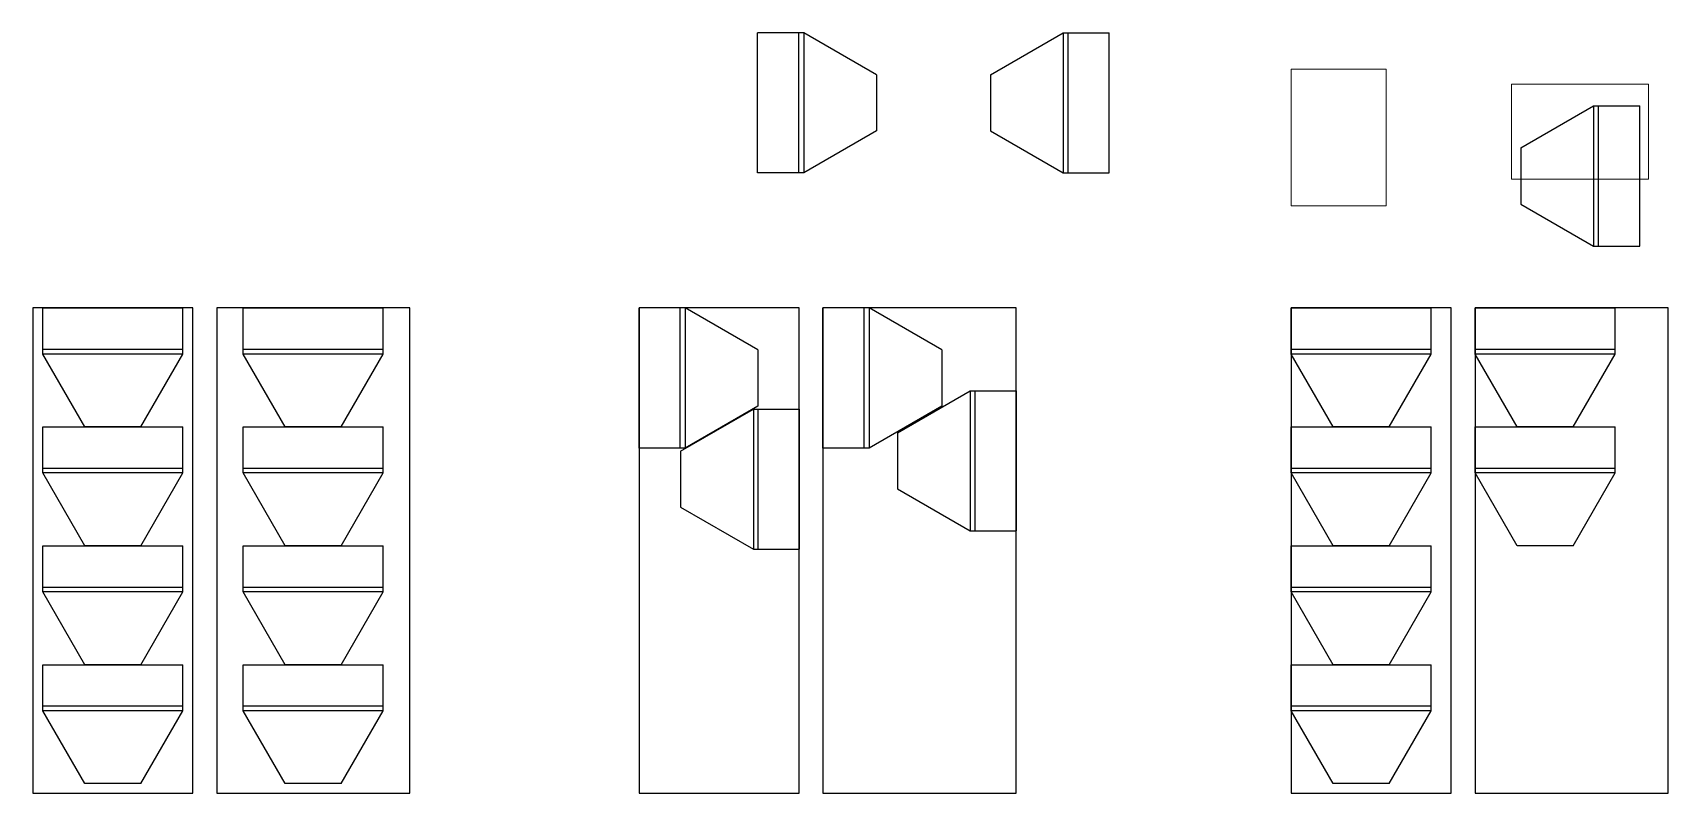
# Model space of a CAD drawing. Header units: millimetres. Extents: x 1388 to 8110, y -1425 to 5021.
# Drawn here: x 4740 to 8110, y 2280 to 3847 of the extents above; entities that cross this region are included whole.
import ezdxf

# ---------------------------------------------------------------- set-up
doc = ezdxf.new("R2010")
doc.units = ezdxf.units.MM

msp = doc.modelspace()

# ---------------------------------------------------------------- linework, layer by layer
for p, q in [((6328.59, 3847.493), (6233.59, 3847.493)), ((6233.59, 3558.817), (6233.59, 3847.493)), ((6318.59, 3558.817), (6318.59, 3847.493)), ((6478.59, 3760.89), (6328.59, 3847.493)), ((6713.369, 3760.89), (6863.369, 3847.493)), ((6863.369, 3847.493), (6958.369, 3847.493)), ((6873.369, 3558.817), (6873.369, 3847.493)), ((6958.369, 3558.817), (6958.369, 3847.493)), ((7806.397, 3610.002), (7956.397, 3696.605)), ((7956.397, 3696.605), (8051.397, 3696.605)), ((7966.397, 3407.93), (7966.397, 3696.605)), ((8051.397, 3407.93), (8051.397, 3696.605)), ((6478.59, 3645.42), (6328.59, 3558.817)), ((6713.369, 3645.42), (6863.369, 3558.817)), ((6328.59, 3558.817), (6233.59, 3558.817)), ((6863.369, 3558.817), (6958.369, 3558.817)), ((7806.397, 3494.532), (7956.397, 3407.93)), ((7956.397, 3407.93), (8051.397, 3407.93)), ((4760.255, 3185.331), (4760.255, 3280.331)), ((4760.255, 3280.331), (5048.93, 3280.331)), ((5048.93, 3185.331), (5048.93, 3280.331)), ((5173.391, 3185.331), (5173.391, 3280.331)), ((5173.391, 3280.331), (5462.066, 3280.331)), ((5462.066, 3185.331), (5462.066, 3280.331)), ((6084.143, 3280.331), (5989.143, 3280.331)), ((5989.143, 2991.656), (5989.143, 3280.331)), ((6074.143, 2991.656), (6074.143, 3280.331)), ((6234.143, 3193.729), (6084.143, 3280.331)), ((6463.279, 3280.331), (6368.279, 3280.331)), ((6368.279, 2991.656), (6368.279, 3280.331)), ((6453.279, 2991.656), (6453.279, 3280.331)), ((6613.279, 3193.729), (6463.279, 3280.331)), ((7333.203, 3185.331), (7333.203, 3280.331)), ((7333.203, 3280.331), (7621.879, 3280.331)), ((7621.879, 3185.331), (7621.879, 3280.331)), ((7712.34, 3185.331), (7712.34, 3280.331)), ((7712.34, 3280.331), (8001.015, 3280.331)), ((8001.015, 3185.331), (8001.015, 3280.331)), ((4760.255, 3195.331), (5048.93, 3195.331)), ((4846.858, 3035.331), (4760.255, 3185.331)), ((4962.328, 3035.331), (5048.93, 3185.331)), ((5173.391, 3195.331), (5462.066, 3195.331)), ((5259.994, 3035.331), (5173.391, 3185.331)), ((5375.464, 3035.331), (5462.066, 3185.331)), ((7333.203, 3195.331), (7621.879, 3195.331)), ((7419.806, 3035.331), (7333.203, 3185.331)), ((7535.276, 3035.331), (7621.879, 3185.331)), ((7712.34, 3195.331), (8001.015, 3195.331)), ((7798.942, 3035.331), (7712.34, 3185.331)), ((7914.412, 3035.331), (8001.015, 3185.331)), ((6521.735, 3023.064), (6671.735, 3109.667)), ((6671.735, 3109.667), (6766.735, 3109.667)), ((6681.735, 2820.992), (6681.735, 3109.667)), ((6766.735, 2820.992), (6766.735, 3109.667)), ((6074.768, 2985.19), (6224.768, 3071.793)), ((6234.143, 3078.259), (6084.143, 2991.656)), ((6224.768, 3071.793), (6319.768, 3071.793)), ((6234.768, 2783.118), (6234.768, 3071.793)), ((6319.768, 2783.118), (6319.768, 3071.793)), ((6613.279, 3078.259), (6463.279, 2991.656)), ((4760.255, 2940.331), (4760.255, 3035.331)), ((4760.255, 3035.331), (5048.93, 3035.331)), ((5048.93, 2940.331), (5048.93, 3035.331)), ((5173.391, 2940.331), (5173.391, 3035.331)), ((5173.391, 3035.331), (5462.066, 3035.331)), ((5462.066, 2940.331), (5462.066, 3035.331)), ((7333.203, 2940.331), (7333.203, 3035.331)), ((7333.203, 3035.331), (7621.879, 3035.331)), ((7621.879, 2940.331), (7621.879, 3035.331)), ((7712.34, 2940.331), (7712.34, 3035.331)), ((7712.34, 3035.331), (8001.015, 3035.331)), ((8001.015, 2940.331), (8001.015, 3035.331)), ((6084.143, 2991.656), (5989.143, 2991.656)), ((6463.279, 2991.656), (6368.279, 2991.656)), ((4760.255, 2950.331), (5048.93, 2950.331)), ((4846.858, 2790.331), (4760.255, 2940.331)), ((4962.328, 2790.331), (5048.93, 2940.331)), ((5173.391, 2950.331), (5462.066, 2950.331)), ((5259.994, 2790.331), (5173.391, 2940.331)), ((5375.464, 2790.331), (5462.066, 2940.331)), ((7333.203, 2950.331), (7621.879, 2950.331)), ((7419.806, 2790.331), (7333.203, 2940.331)), ((7535.276, 2790.331), (7621.879, 2940.331)), ((7712.34, 2950.331), (8001.015, 2950.331)), ((7798.942, 2790.331), (7712.34, 2940.331)), ((7914.412, 2790.331), (8001.015, 2940.331)), ((6521.735, 2907.594), (6671.735, 2820.992)), ((6074.768, 2869.72), (6224.768, 2783.118)), ((6671.735, 2820.992), (6766.735, 2820.992)), ((4760.255, 2695.331), (4760.255, 2790.331)), ((4760.255, 2790.331), (5048.93, 2790.331)), ((5048.93, 2695.331), (5048.93, 2790.331)), ((5173.391, 2695.331), (5173.391, 2790.331)), ((5173.391, 2790.331), (5462.066, 2790.331)), ((5462.066, 2695.331), (5462.066, 2790.331)), ((6224.768, 2783.118), (6319.768, 2783.118)), ((7333.203, 2695.331), (7333.203, 2790.331)), ((7333.203, 2790.331), (7621.879, 2790.331)), ((7621.879, 2695.331), (7621.879, 2790.331)), ((4760.255, 2705.331), (5048.93, 2705.331)), ((5173.391, 2705.331), (5462.066, 2705.331)), ((7333.203, 2705.331), (7621.879, 2705.331)), ((4846.858, 2545.331), (4760.255, 2695.331)), ((4962.328, 2545.331), (5048.93, 2695.331)), ((5259.994, 2545.331), (5173.391, 2695.331)), ((5375.464, 2545.331), (5462.066, 2695.331)), ((7419.806, 2545.331), (7333.203, 2695.331)), ((7535.276, 2545.331), (7621.879, 2695.331)), ((4760.255, 2450.331), (4760.255, 2545.331)), ((4760.255, 2545.331), (5048.93, 2545.331)), ((5048.93, 2450.331), (5048.93, 2545.331)), ((5173.391, 2450.331), (5173.391, 2545.331)), ((5173.391, 2545.331), (5462.066, 2545.331)), ((5462.066, 2450.331), (5462.066, 2545.331)), ((7333.203, 2450.331), (7333.203, 2545.331)), ((7333.203, 2545.331), (7621.879, 2545.331)), ((7621.879, 2450.331), (7621.879, 2545.331)), ((4760.255, 2460.331), (5048.93, 2460.331)), ((4846.858, 2300.331), (4760.255, 2450.331)), ((4962.328, 2300.331), (5048.93, 2450.331)), ((5173.391, 2460.331), (5462.066, 2460.331)), ((5259.994, 2300.331), (5173.391, 2450.331)), ((5375.464, 2300.331), (5462.066, 2450.331)), ((7333.203, 2460.331), (7621.879, 2460.331)), ((7419.806, 2300.331), (7333.203, 2450.331)), ((7535.276, 2300.331), (7621.879, 2450.331))]:
    msp.add_line(p, q)
for points in [[(6328.59, 3847.493), (6328.59, 3558.817)], [(6863.369, 3847.493), (6863.369, 3558.817)], [(6478.59, 3760.89), (6478.59, 3645.42)], [(6713.369, 3760.89), (6713.369, 3645.42)], [(7956.397, 3696.605), (7956.397, 3407.93)], [(7806.397, 3610.002), (7806.397, 3494.532)], [(6084.143, 3280.331), (6084.143, 2991.656)], [(6463.279, 3280.331), (6463.279, 2991.656)], [(5048.93, 3185.331), (4760.255, 3185.331)], [(5462.066, 3185.331), (5173.391, 3185.331)], [(6234.143, 3193.729), (6234.143, 3078.259)], [(6613.279, 3193.729), (6613.279, 3078.259)], [(7621.879, 3185.331), (7333.203, 3185.331)], [(8001.015, 3185.331), (7712.34, 3185.331)], [(6671.735, 3109.667), (6671.735, 2820.992)], [(6224.768, 3071.793), (6224.768, 2783.118)], [(4962.328, 3035.331), (4846.858, 3035.331)], [(5375.464, 3035.331), (5259.994, 3035.331)], [(7535.276, 3035.331), (7419.806, 3035.331)], [(7914.412, 3035.331), (7798.942, 3035.331)], [(6521.735, 3023.064), (6521.735, 2907.594)], [(6074.768, 2985.19), (6074.768, 2869.72)], [(5048.93, 2940.331), (4760.255, 2940.331)], [(5462.066, 2940.331), (5173.391, 2940.331)], [(7621.879, 2940.331), (7333.203, 2940.331)], [(8001.015, 2940.331), (7712.34, 2940.331)], [(4962.328, 2790.331), (4846.858, 2790.331)], [(5375.464, 2790.331), (5259.994, 2790.331)], [(7535.276, 2790.331), (7419.806, 2790.331)], [(7914.412, 2790.331), (7798.942, 2790.331)], [(5048.93, 2695.331), (4760.255, 2695.331)], [(5462.066, 2695.331), (5173.391, 2695.331)], [(7621.879, 2695.331), (7333.203, 2695.331)], [(4962.328, 2545.331), (4846.858, 2545.331)], [(5375.464, 2545.331), (5259.994, 2545.331)], [(7535.276, 2545.331), (7419.806, 2545.331)], [(5048.93, 2450.331), (4760.255, 2450.331)], [(5462.066, 2450.331), (5173.391, 2450.331)], [(7621.879, 2450.331), (7333.203, 2450.331)], [(4962.328, 2300.331), (4846.858, 2300.331)], [(5375.464, 2300.331), (5259.994, 2300.331)], [(7535.276, 2300.331), (7419.806, 2300.331)]]:
    msp.add_lwpolyline(points)
at = {"color": 1, "lineweight": 5}
for points in [[(7333.203, 3490.675), (7529.203, 3490.675), (7529.203, 3772.675), (7333.203, 3772.675)], [(7787.355, 3741.421), (7787.355, 3545.421), (8069.355, 3545.421), (8069.355, 3741.421)]]:
    msp.add_lwpolyline(points, close=True, dxfattribs=at)
at = {"color": 240, "true_color": 0xed1f24}
for points in [[(4739.593, 2280.331), (5069.593, 2280.331), (5069.593, 3280.331), (4739.593, 3280.331)], [(5118.729, 2280.331), (5516.729, 2280.331), (5516.729, 3280.331), (5118.729, 3280.331)], [(5989.143, 2280.331), (6319.143, 2280.331), (6319.143, 3280.331), (5989.143, 3280.331)], [(6368.279, 2280.331), (6766.279, 2280.331), (6766.279, 3280.331), (6368.279, 3280.331)], [(7333.203, 2280.331), (7663.203, 2280.331), (7663.203, 3280.331), (7333.203, 3280.331)], [(7712.34, 2280.331), (8110.34, 2280.331), (8110.34, 3280.331), (7712.34, 3280.331)]]:
    msp.add_lwpolyline(points, close=True, dxfattribs=at)

doc.saveas('drawing.dxf')
